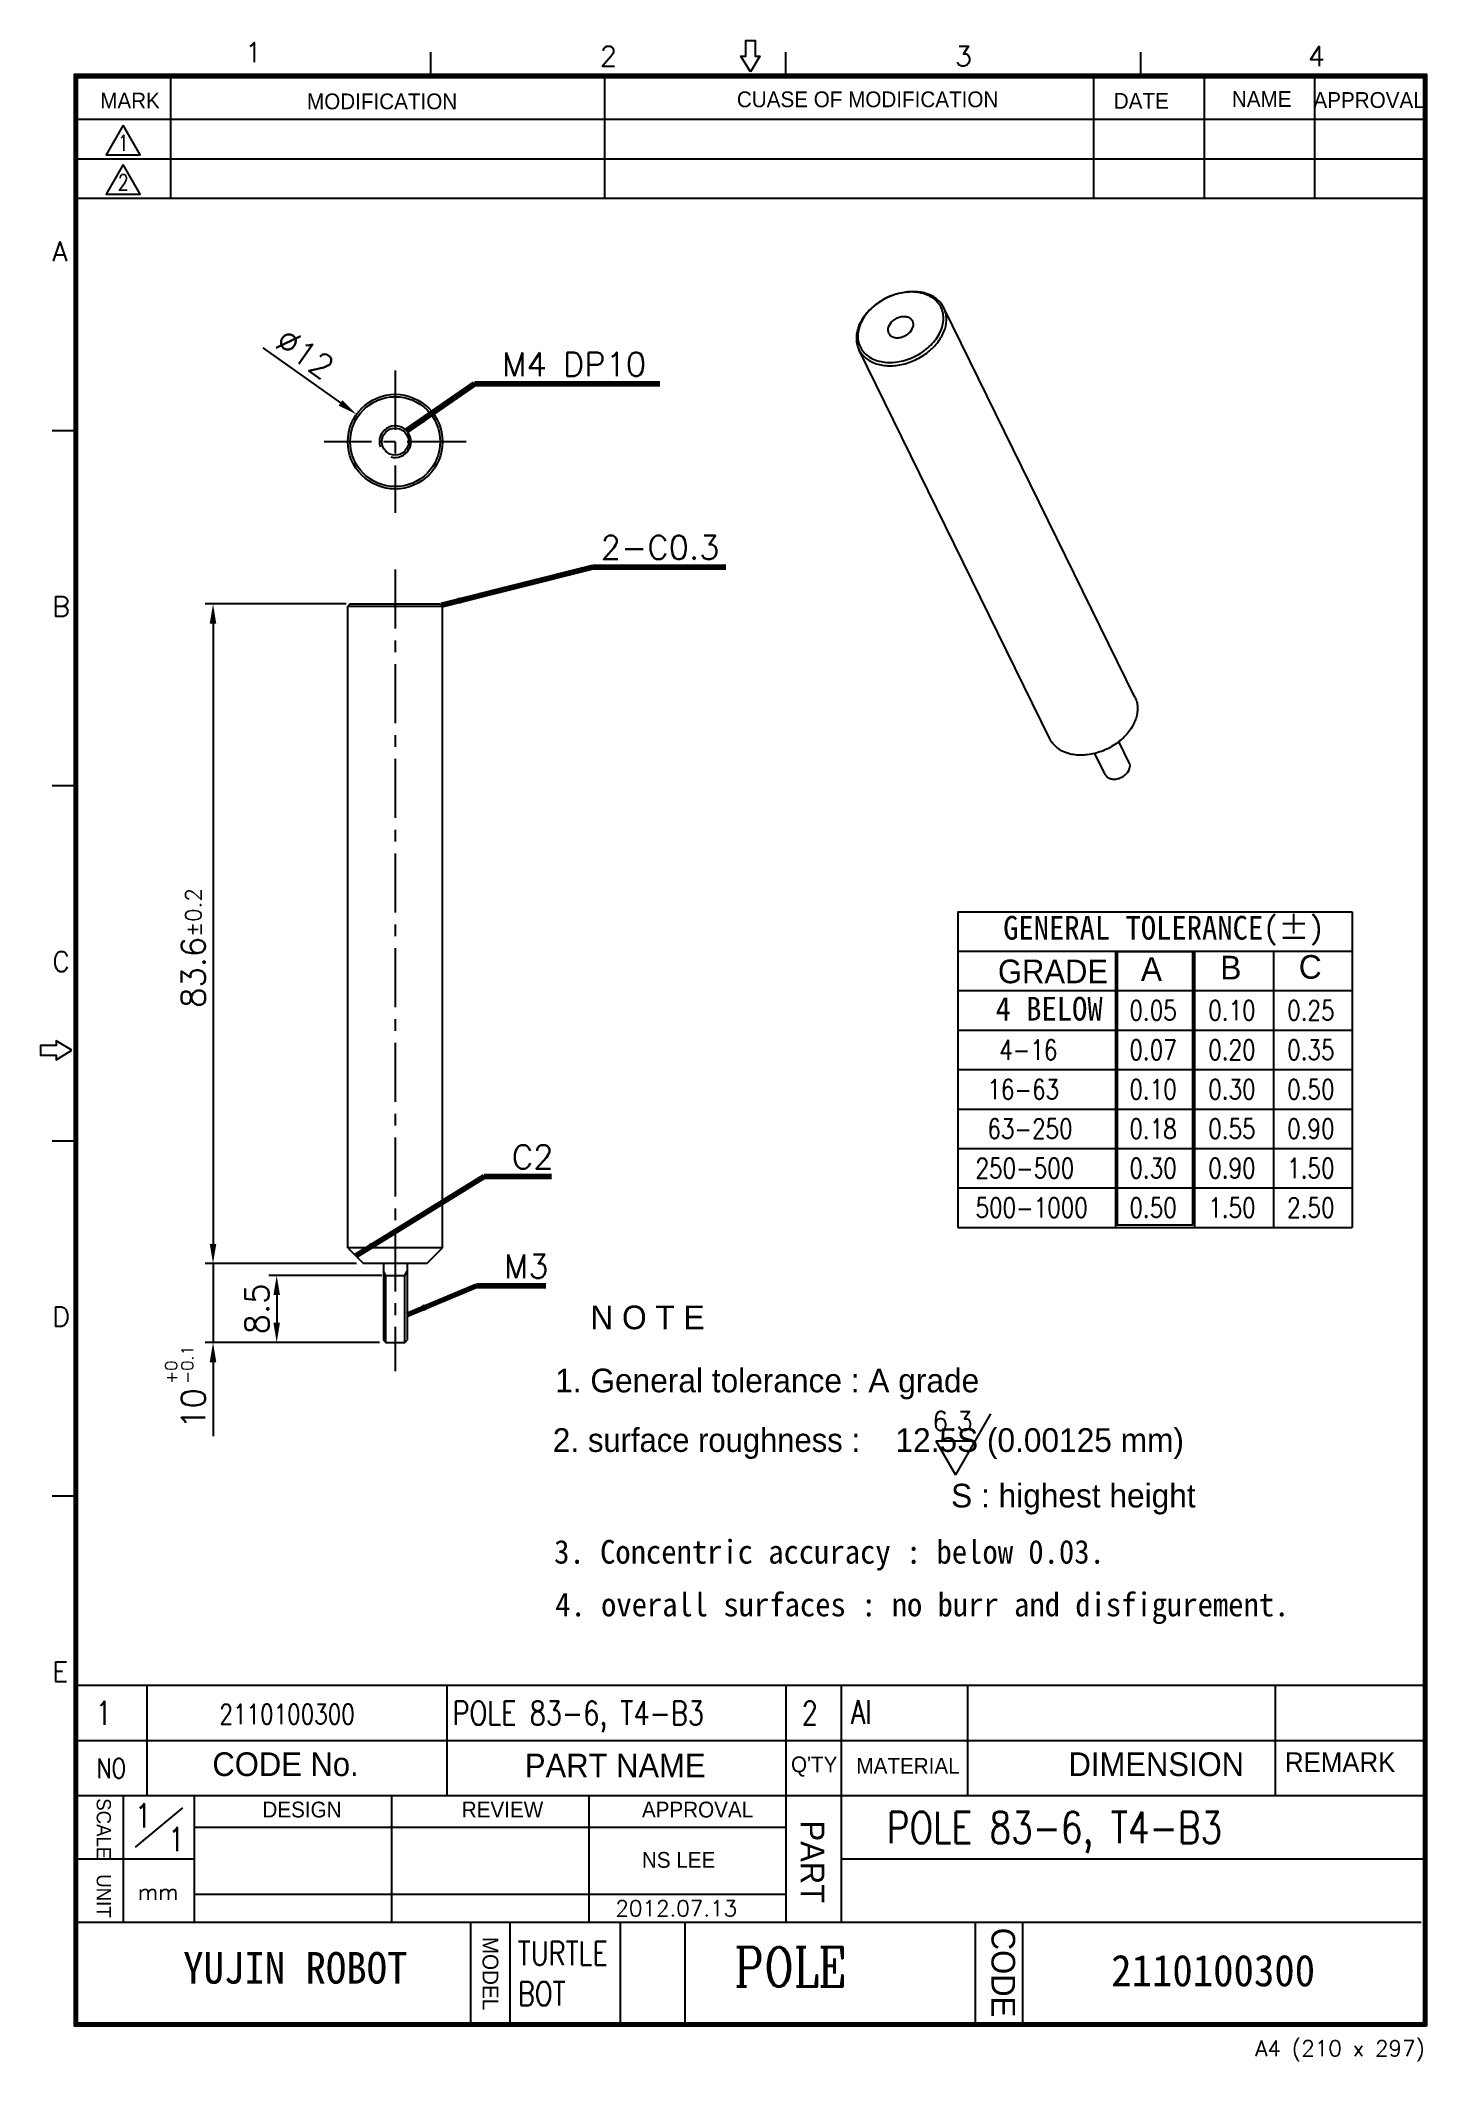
# Model space of a CAD drawing. Extents: x -1998 to 15527, y 57 to 14548.
# Drawn here: x -895.7 to -720, y 56.7 to 312.9 of the extents above; entities that cross this region are included whole.
import ezdxf
from ezdxf.enums import TextEntityAlignment as Align

# ---------------------------------------------------------------- set-up
doc = ezdxf.new("R2010")
doc.units = 0
doc.header["$LTSCALE"] = 6
doc.header["$MEASUREMENT"] = 0
doc.linetypes.add('CENTER', pattern=[2, 1.25, -0.25, 0.25, -0.25])
doc.layers.get('0').update_dxf_attribs({"linetype": 'CONTINUOUS'})
for name, color, linetype in [('CEN', 1, 'CENTER'), ('DIM', 4, 'CONTINUOUS'), ('FOM', 3, 'CONTINUOUS'), ('TXT', 2, 'CONTINUOUS')]:
    doc.layers.add(name, color=color, linetype=linetype)
doc.styles.add('F', font='romans', dxfattribs={"width": 0.8, "bigfont": 'hl'})
doc.styles.add('GHS', font='romans', dxfattribs={"bigfont": 'ghs'})
doc.styles.add('H3', font='romans', dxfattribs={"width": 0.8, "height": 3, "bigfont": 'hl'})
doc.styles.add('H4', font='romans', dxfattribs={"width": 0.8, "height": 4, "bigfont": 'hl'})
doc.styles.add('ROMANC', font='romanc', dxfattribs={"width": 0.8, "height": 5})
doc.styles.get("Standard").update_dxf_attribs({"font": 'txt', "width": 0.8})
doc.dimstyles.get("Standard").update_dxf_attribs({"dimtxt": 0.18, "dimasz": 0.18, "dimexe": 0.18, "dimexo": 0.0625, "dimgap": 0.09, "dimtad": 0, "dimtih": 1, "dimtoh": 1, "dimdec": 4, "dimzin": 0, "dimdsep": 46, "dimtxsty": 'Standard', "dimcen": 0.09, "dimadec": 0, "dimazin": 0, "dimtfac": 1, "dimtdec": 4, "dimtofl": 0, "dimtmove": 0, "dimatfit": 3, "dimfxl": 0, "dimtolj": 1, "dimtzin": 0, "dimarcsym": 0})

msp = doc.modelspace()

# ---------------------------------------------------------------- texts
at = {"layer": 'DIM', "style": 'GHS'}
msp.add_text('2012.07.13', height=2, dxfattribs=at).set_placement((-822.84, 75.17))
at = {"layer": 'DIM', "style": 'ROMANC', "width": 0.8}
msp.add_text('POLE', height=5, dxfattribs=at).set_placement((-807.77, 66.25))
at = {"layer": 'DIM', "style": 'GHS'}
for s, insert, char_height, attachment_point in [('{\\fGulim|b0|i0|c129|p50;MARK}', (-888.14, 306.29), 2, 1), ('{\\fGulim|b0|i0|c129|p50;MODIFICATION }', (-861.93, 306.19), 2, 1), ('{\\fGulim|b0|i0|c129|p50;CUASE OF MODIFICATION}', (-807.44, 306.45), 2, 1), ('{\\fGulim|b0|i0|c129|p50;DATE}', (-759.67, 306.25), 2, 1), ('{\\fGulim|b0|i0|c129|p50;NAME}', (-744.7, 306.49), 2, 1), ('{\\fGulim|b0|i0|c129|p50;APPROVAL}', (-734.36, 306.36), 2, 1), ('{\\Fromans,ghs|c129;M4 DP10}', (-837.19, 270.37), 3, 7), ('{\\Fromans,ghs|c129;6.3}', (-782.69, 136.74), 2.4, 7), ('{\\fGulim|b0|i0|c129|p50;CODE No.}', (-873.92, 95.94), 3, 1), ('{\\fGulim|b0|i0|c129|p50;PART NAME}', (-834.31, 95.77), 3, 1), ('{\\fGulim|b0|i0|c129|p50;MATERIAL}', (-792.29, 95.23), 2, 1), ('{\\fGulim|b0|i0|c129|p50;DIMENSION}', (-765.4, 95.94), 3, 1), ('{\\fGulim|b0|i0|c129|p50;REMARK}', (-737.97, 95.94), 2.5, 1), ('{\\fGulim|b0|i0|c129|p50;DESIGN}', (-867.58, 89.69), 2, 1), ('{\\fGulim|b0|i0|c129|p50;REVIEW}', (-842.31, 89.69), 2, 1), ('{\\fGulim|b0|i0|c129|p50;APPROVAL}', (-819.48, 89.69), 2, 1), ('{\\fGulim|b0|i0|c129|p50;NS LEE}', (-819.48, 83.31), 2, 1), ('{\\fDotumChe|b0|i0|c129|p49;YUJIN ROBOT}', (-877.63, 70.63), 4, 1), ('{\\fDotumChe|b0|i0|c129|p49;2110100300}', (-760, 70.29), 4, 1)]:
    msp.add_mtext(s, dxfattribs=dict(at, insert=insert, char_height=char_height, attachment_point=attachment_point))
for s, insert, char_height, attachment_point, rotation in [('\\A1;%%C12', (-862.19, 273.22), 3, 5, 324.7101), ('\\A1;8{\\Fromans,ghs|c129;3.6\\H0.6667x;%%P0.2}', (-876.34, 197.89), 3, 5, 90), ('\\A1;8.5', (-868.27, 152.14), 3, 5, 90), ('\\A1;{\\Fromans,ghs|c129;-0.1}', (-877.1, 145.08), 1.5, 5, 90), ('\\A1;{\\Fromans,ghs|c129;+0}', (-879.14, 144.11), 1.5, 5, 90), ('\\A1;10', (-876.34, 139.52), 3, 5, 90), ('{\\fGulim|b0|i0|c129|p50;SCALE}', (-886.79, 90.12), 1.8, 1, 270), ('{\\fGulim|b0|i0|c129|p50;PART}', (-796.35, 87.3), 3, 1, 270), ('{\\fGulim|b0|i0|c129|p50;UNIT}', (-886.79, 80.49), 1.8, 1, 270), ('{\\fGulim|b0|i0|c129|p50;MODEL}', (-837.68, 72.56), 2, 1, 270), ('{\\fGulim|b0|i0|c129|p50;CODE}', (-772.17, 73.71), 3, 1, 270)]:
    msp.add_mtext(s, dxfattribs=dict(at, insert=insert, char_height=char_height, attachment_point=attachment_point, rotation=rotation))
at = {"layer": 'DIM', "char_height": 3, "width": 17.5681, "attachment_point": 7, "style": 'GHS'}
for s, insert in [('{\\Fromans,ghs|c129;2-C0.3}', (-824.7, 247.16)), ('\\A1;{\\Fromans,ghs|c129;C2}', (-835.96, 169.91)), ('\\A1;M{\\Fromans,ghs|c129;3}', (-836.96, 156.06))]:
    msp.add_mtext(s, dxfattribs=dict(at, insert=insert))
at = {"layer": 'DIM', "insert": (-800.58, 95.41), "char_height": 2, "attachment_point": 1, "line_spacing_factor": 0.8, "style": 'GHS'}
msp.add_mtext("{\\fGulim|b0|i0|c129|p50;Q'TY}", dxfattribs=at)
at = {"layer": 'FOM', "style": 'F'}
for s, p in [('1', (-868.72, 311.42)), ('2', (-823.72, 310.92)), ('3', (-778.72, 310.92)), ('4', (-733.97, 310.92))]:
    msp.add_text(s, height=2.5, dxfattribs=at).set_placement(p, align=Align.MIDDLE)
at = {"layer": 'FOM', "style": 'F', "width": 0.8}
for s, height, p in [('1', 2, (-885.22, 299.92)), ('2', 2, (-885.22, 294.92)), ('NO', 2.5, (-886.72, 93.92))]:
    msp.add_text(s, height=height, dxfattribs=at).set_placement(p, align=Align.MIDDLE)
at = {"layer": 'FOM', "style": 'F'}
for s, height, p in [('A', 2.5, (-894.22, 284.92)), ('B', 2.5, (-894.22, 239.92)), ('C', 2.5, (-894.22, 194.92)), ('D', 2.5, (-894.22, 149.92)), ('E', 2.5, (-894.22, 104.92)), ('mm', 2, (-883.36, 77.24))]:
    msp.add_text(s, height=height, dxfattribs=at).set_placement(p)
msp.add_text('A4 (210 x 297)', height=2, dxfattribs=at).set_placement((-720.22, 57.42), align=Align.RIGHT)
at = {"layer": 'TXT', "width": 0.8}
for s, height, style, p in [('0.05', 2.5, 'F', (-757.69, 188.73)), ('0.10', 2.5, 'F', (-747.69, 188.73)), ('0.25', 2.5, 'F', (-737.69, 188.73)), ('4-16', 2.5, 'F', (-774.19, 183.73)), ('0.07', 2.5, 'F', (-757.69, 183.73)), ('0.20', 2.5, 'F', (-747.69, 183.73)), ('0.35', 2.5, 'F', (-737.69, 183.73)), ('16-63', 2.5, 'F', (-775.69, 178.73)), ('0.10', 2.5, 'F', (-757.69, 178.73)), ('0.30', 2.5, 'F', (-747.69, 178.73)), ('0.50', 2.5, 'F', (-737.69, 178.73)), ('63-250', 2.5, 'F', (-775.69, 173.73)), ('0.18', 2.5, 'F', (-757.69, 173.73)), ('0.55', 2.5, 'F', (-747.69, 173.73)), ('0.90', 2.5, 'F', (-737.69, 173.73)), ('250-500', 2.5, 'F', (-777.19, 168.73)), ('0.30', 2.5, 'F', (-757.69, 168.73)), ('0.90', 2.5, 'F', (-747.69, 168.73)), ('1.50', 2.5, 'F', (-737.69, 168.73)), ('500-1000', 2.5, 'F', (-777.19, 163.73)), ('0.50', 2.5, 'F', (-757.69, 163.73)), ('1.50', 2.5, 'F', (-747.69, 163.73)), ('2.50', 2.5, 'F', (-737.69, 163.73)), ('Al', 2.984, 'H3', (-792.99, 99.56)), ('1', 3, 'H3', (-888.72, 99.42)), ('2110100300', 2.5, 'H3', (-873.02, 99.53)), ('POLE 83-6, T4-B3', 3, 'H3', (-843.49, 99.42)), ('2', 3, 'H3', (-799.22, 99.42)), ('1', 3, 'H3', (-883.72, 86.42)), ('POLE 83-6, T4-B3', 4, 'H4', (-788.45, 84.42)), ('1', 3, 'H3', (-879.52, 83.42)), ('TURTLE', 3, 'H3', (-835.21, 68.95)), ('BOT', 3, 'H3', (-835.21, 63.86))]:
    msp.add_text(s, height=height, dxfattribs=dict(at, style=style)).set_placement(p)
at = {"layer": 'TXT', "char_height": 3, "attachment_point": 1, "style": 'GHS'}
for s, insert in [('{\\fDotumChe|b0|i0|c129|p49;GENERAL TOLERANCE(%%P)}', (-773.69, 201.95)), ('{\\fGulim|b0|i0|c129|p50;GRADE}', (-774.35, 196.42)), ('{\\fﾵﾸ\uffbf\ufff2ￃﾼ|b0|i0|c129|p49;A}', (-756.23, 196.72)), ('{\\fﾵﾸ\uffbf\ufff2ￃﾼ|b0|i0|c129|p49;B}', (-746.17, 196.9)), ('{\\fﾵﾸ\uffbf\ufff2ￃﾼ|b0|i0|c129|p49;C}', (-736.22, 196.99)), ('{\\fDotumChe|b0|i0|c129|p49;4 BELOW}', (-774.65, 191.69)), ('{\\fﾵﾸ\uffbf\ufff2ￃﾼ|b0|i0|c129|p49;    N O T E}', (-830.47, 152.57)), ('{\\fﾵﾸ\uffbf\ufff2ￃﾼ|b0|i0|c129|p49;1. General tolerance : A grade}', (-830.47, 144.57)), ('{\\fﾵﾸ\uffbf\ufff2ￃﾼ|b0|i0|c129|p49;2. \\fGulim|b0|i0|c129|p50;surface roughness\\fﾵﾸ\uffbf\ufff2ￃﾼ|b0|i0|c129|p49; :    12.5S (0.00125 mm)}', (-830.78, 137.02)), ('{\\fﾵﾸ\uffbf\ufff2ￃﾼ|b0|i0|c129|p49;S : highest height}', (-780.29, 129.98)), ('{\\fDotumChe|b0|i0|c129|p49;3. Concentric accuracy : below 0.03.}', (-830.6, 122.86)), ('{\\fDotumChe|b0|i0|c129|p49;4. overall surfaces : no burr and disfigurement.}', (-830.47, 116.18))]:
    msp.add_mtext(s, dxfattribs=dict(at, insert=insert))

# ---------------------------------------------------------------- linework, layer by layer
for p, q in [((-756.98, 229.67), (-781.2, 279.02)), ((-767.76, 224.38), (-791.98, 273.73)), ((-856.75, 159.89), (-856.75, 241.19)), ((-844.75, 159.89), (-844.75, 241.19)), ((-757.7, 221.37), (-759.02, 224.06)), ((-760.75, 219.87), (-762.07, 222.55))]:
    msp.add_line(p, q)
at = {"color": 7, "linetype": 'Continuous'}
for p, q in [((-856.45, 241.49), (-856.75, 241.19)), ((-856.75, 241.19), (-844.75, 241.19)), ((-856.45, 241.49), (-845.05, 241.49)), ((-845.05, 241.49), (-844.75, 241.19)), ((-844.75, 159.89), (-856.75, 159.89)), ((-856.75, 159.89), (-854.75, 157.89)), ((-846.75, 157.89), (-844.75, 159.89)), ((-846.75, 157.89), (-854.75, 157.89)), ((-852.25, 157.89), (-852.25, 148.19)), ((-849.25, 157.89), (-849.25, 148.19)), ((-852.25, 148.19), (-851.95, 147.89)), ((-851.95, 147.89), (-849.55, 147.89)), ((-849.55, 147.89), (-849.25, 148.19))]:
    msp.add_line(p, q, dxfattribs=at)
for radius in [6, 5.7]:
    msp.add_circle((-850.75, 262.06), radius, dxfattribs=at)
msp.add_circle((-850.75, 262.06), 1.7)
for centre, radius, start, end in [((-787.65, 275), 4.68, 159.9023, 162.814), ((-787.88, 275.31), 4.24, 162.8178, 165.8267)]:
    msp.add_arc(centre, radius, start, end, dxfattribs=at)
for points, knots in [([(-781.2, 279.02), (-781.3, 279.22), (-781.55, 279.61), (-782.04, 280.11), (-782.64, 280.52), (-783.34, 280.82), (-784.11, 281.01), (-785.24, 281.12), (-786.74, 280.96), (-788.18, 280.46), (-789.26, 279.86), (-790.25, 279.15), (-791.28, 278.12), (-791.85, 277.11), (-792.04, 276.6)], [0, 0, 0, 0, 0.050663, 0.102421, 0.156201, 0.21265, 0.272089, 0.334524, 0.466855, 0.605553, 0.675501, 0.744696, 0.877625, 1, 1, 1, 1]), ([(-781.43, 276.56), (-781.34, 276.85), (-781.23, 277.42), (-781.27, 278.27), (-781.52, 279.06), (-781.97, 279.75), (-782.61, 280.31), (-783.4, 280.73), (-784.32, 280.98), (-785.68, 281.09), (-787.48, 280.78), (-789.14, 279.98), (-790.29, 279.07), (-791.23, 278.08), (-791.74, 277.18), (-791.93, 276.56)], [0, 0, 0, 0, 0.057349, 0.11156, 0.163944, 0.216253, 0.270249, 0.327301, 0.38815, 0.452885, 0.591306, 0.735074, 0.805914, 0.874314, 1, 1, 1, 1]), ([(-781.06, 276.38), (-780.93, 276.82), (-780.82, 277.52), (-780.96, 278.41), (-781.11, 278.83), (-781.2, 279.02)], [0, 0, 0, 0, 0.516139, 0.76043, 1, 1, 1, 1]), ([(-792.12, 276.38), (-792.25, 275.93), (-792.36, 275.24), (-792.22, 274.34), (-792.07, 273.93), (-791.98, 273.73)], [0, 0, 0, 0, 0.516139, 0.76043, 1, 1, 1, 1]), ([(-791.99, 276.35), (-792.06, 276.07), (-792.14, 275.51), (-792.06, 274.68), (-791.77, 273.92), (-791.29, 273.26), (-790.63, 272.73), (-789.83, 272.35), (-788.91, 272.13), (-787.56, 272.05), (-785.79, 272.38), (-784.17, 273.19), (-783.04, 274.09), (-782.12, 275.07), (-781.62, 275.95), (-781.43, 276.56)], [0, 0, 0, 0, 0.056482, 0.110093, 0.16226, 0.214709, 0.269104, 0.326675, 0.388036, 0.453186, 0.592015, 0.735659, 0.806324, 0.874541, 1, 1, 1, 1]), ([(-791.98, 273.73), (-791.88, 273.53), (-791.62, 273.13), (-791.12, 272.63), (-790.5, 272.22), (-789.78, 271.92), (-788.99, 271.73), (-787.83, 271.63), (-786.31, 271.82), (-784.84, 272.37), (-783.75, 273), (-782.77, 273.74), (-781.76, 274.82), (-781.23, 275.85), (-781.06, 276.38)], [0, 0, 0, 0, 0.050745, 0.102626, 0.156603, 0.213331, 0.273123, 0.335958, 0.469068, 0.608231, 0.678195, 0.747222, 0.879208, 1, 1, 1, 1]), ([(-756.98, 229.67), (-756.89, 229.47), (-756.74, 229.06), (-756.6, 228.16), (-756.71, 227.47), (-756.84, 227.02)], [0, 0, 0, 0, 0.23957, 0.483861, 1, 1, 1, 1]), ([(-756.84, 227.02), (-757.01, 226.5), (-757.54, 225.46), (-758.55, 224.39), (-759.53, 223.65), (-760.62, 223.01), (-762.09, 222.47), (-763.61, 222.28), (-764.77, 222.37), (-765.56, 222.56), (-766.28, 222.86), (-766.9, 223.27), (-767.4, 223.78), (-767.66, 224.17), (-767.76, 224.38)], [0, 0, 0, 0, 0.120792, 0.252778, 0.321805, 0.391769, 0.530932, 0.664042, 0.726877, 0.786669, 0.843397, 0.897374, 0.949255, 1, 1, 1, 1])]:
    msp.add_open_spline(points, degree=3, knots=knots, dxfattribs=at)
for points, knots in [([(-785.16, 277.31), (-785.21, 277.43), (-785.39, 277.65), (-785.78, 277.85), (-786.25, 277.92), (-786.76, 277.86), (-787.26, 277.67), (-787.83, 277.3), (-788.15, 276.87), (-788.25, 276.56)], [0, 0, 0, 0, 0.102455, 0.213141, 0.335924, 0.469582, 0.609321, 0.748656, 1, 1, 1, 1]), ([(-785.12, 276.56), (-785.08, 276.69), (-785.04, 276.95), (-785.1, 277.2), (-785.16, 277.31)], [0, 0, 0, 0, 0.517415, 1, 1, 1, 1]), ([(-788.25, 276.56), (-788.29, 276.44), (-788.33, 276.18), (-788.26, 275.93), (-788.21, 275.82)], [0, 0, 0, 0, 0.517415, 1, 1, 1, 1]), ([(-788.21, 275.82), (-788.15, 275.7), (-787.97, 275.48), (-787.58, 275.28), (-787.11, 275.21), (-786.6, 275.27), (-786.1, 275.46), (-785.54, 275.83), (-785.21, 276.26), (-785.12, 276.56)], [0, 0, 0, 0, 0.102455, 0.213141, 0.335924, 0.469582, 0.609321, 0.748656, 1, 1, 1, 1]), ([(-760.75, 219.87), (-760.7, 219.75), (-760.52, 219.53), (-760.13, 219.33), (-759.66, 219.27), (-759.15, 219.33), (-758.65, 219.52), (-758.08, 219.89), (-757.76, 220.31), (-757.66, 220.62)], [0, 0, 0, 0, 0.102455, 0.213146, 0.335933, 0.469593, 0.609332, 0.748661, 1, 1, 1, 1]), ([(-757.66, 220.62), (-757.62, 220.75), (-757.58, 221), (-757.65, 221.26), (-757.7, 221.37)], [0, 0, 0, 0, 0.517394, 1, 1, 1, 1])]:
    msp.add_open_spline(points, degree=3, knots=knots)
at = {"layer": 'CEN'}
for p, q in [((-850.75, 271.06), (-850.75, 253.06)), ((-841.75, 262.06), (-859.75, 262.06)), ((-850.75, 245.87), (-850.75, 144.24))]:
    msp.add_line(p, q, dxfattribs=at)
at = {"layer": 'DIM'}
for p, q in [((-867.54, 273.94), (-857.69, 266.97)), ((-856.95, 241.49), (-874.84, 241.49)), ((-873.84, 238.99), (-873.84, 160.39)), ((-855.65, 157.89), (-874.84, 157.89)), ((-873.84, 157.89), (-873.84, 147.89)), ((-852.45, 156.39), (-866.77, 156.39)), ((-851.95, 156.39), (-852.25, 156.91)), ((-851.95, 156.39), (-849.55, 156.39)), ((-851.95, 147.89), (-851.95, 156.39)), ((-849.55, 156.39), (-849.25, 156.91)), ((-849.55, 147.89), (-849.55, 156.39)), ((-865.77, 153.89), (-865.77, 150.39)), ((-852.75, 147.89), (-874.84, 147.89)), ((-873.84, 145.39), (-873.84, 136.01)), ((-775.28, 138.84), (-779.74, 131.11)), ((-782.24, 135.44), (-779.74, 131.11)), ((-782.24, 135.44), (-777.24, 135.44))]:
    msp.add_line(p, q, dxfattribs=at)
msp.add_arc((-850.75, 262.06), 2, 253.7418, 199.3214, dxfattribs=at)
for points in [[(-857.45, 267.31), (-857.93, 266.63), (-855.65, 265.52)], [(-874.26, 238.99), (-873.43, 238.99), (-873.84, 241.49)], [(-874.26, 160.39), (-873.43, 160.39), (-873.84, 157.89)], [(-866.19, 153.89), (-865.36, 153.89), (-865.77, 156.39)], [(-866.19, 150.39), (-865.36, 150.39), (-865.77, 147.89)], [(-874.26, 145.39), (-873.43, 145.39), (-873.84, 147.89)]]:
    msp.add_solid(points, dxfattribs=at)
at = {"layer": 'FOM'}
for p, q in [((-846.22, 308.42), (-846.22, 311.42)), ((-801.22, 308.42), (-801.22, 311.42)), ((-756.22, 308.42), (-756.22, 311.42)), ((-891.22, 263.42), (-894.22, 263.42)), ((-891.22, 218.42), (-894.22, 218.42)), ((-891.22, 173.42), (-894.22, 173.42)), ((-891.22, 128.42), (-894.22, 128.42))]:
    msp.add_line(p, q, dxfattribs=at)
at = {"layer": 'FOM', "color": 3}
for p, q in [((-879.22, 308.42), (-879.22, 292.92)), ((-824.22, 308.42), (-824.22, 292.92)), ((-762.22, 308.42), (-762.22, 292.92)), ((-748.22, 308.42), (-748.22, 292.92)), ((-734.22, 308.42), (-734.22, 292.92)), ((-891.22, 302.92), (-720.22, 302.92)), ((-891.22, 297.92), (-720.22, 297.92)), ((-891.22, 292.92), (-720.22, 292.92)), ((-882.22, 104.42), (-882.22, 90.42)), ((-844.22, 104.42), (-844.22, 90.42)), ((-801.22, 104.42), (-801.22, 74.42)), ((-794.22, 104.42), (-794.22, 74.42)), ((-778.22, 104.42), (-778.22, 90.42)), ((-739.22, 104.42), (-739.22, 90.42)), ((-720.22, 97.42), (-891.22, 97.42)), ((-885.22, 90.42), (-885.22, 74.42)), ((-876.22, 90.42), (-876.22, 74.42)), ((-851.22, 90.42), (-851.22, 74.42)), ((-826.22, 90.42), (-826.22, 74.42)), ((-877.72, 88.92), (-883.72, 83.92)), ((-801.22, 86.42), (-876.22, 86.42)), ((-876.22, 82.42), (-891.22, 82.42)), ((-720.22, 82.42), (-794.22, 82.42)), ((-801.22, 77.92), (-876.22, 77.92)), ((-841.22, 74.42), (-841.22, 61.42)), ((-836.22, 74.42), (-836.22, 61.42)), ((-822.22, 74.42), (-822.22, 61.42)), ((-814.04, 74.42), (-814.04, 61.42)), ((-777.22, 74.42), (-777.22, 61.42)), ((-771.22, 74.42), (-771.22, 61.42))]:
    msp.add_line(p, q, dxfattribs=at)
at = {"layer": 'FOM', "color": 7}
for p, q in [((-720.22, 90.42), (-891.22, 90.42)), ((-891.22, 74.42), (-720.72, 74.42))]:
    msp.add_line(p, q, dxfattribs=at)
at = {"layer": 'FOM'}
for points in [[(-805.72, 308.92), (-806.92, 310.92), (-806.32, 310.92), (-806.32, 312.92), (-805.12, 312.92), (-805.12, 310.92), (-804.52, 310.92)], [(-885.22, 302.17), (-887.39, 298.42), (-883.06, 298.42)], [(-885.22, 297.17), (-887.39, 293.42), (-883.06, 293.42)], [(-891.72, 184.92), (-893.72, 186.12), (-893.72, 185.52), (-895.72, 185.52), (-895.72, 184.32), (-893.72, 184.32), (-893.72, 183.72)]]:
    msp.add_lwpolyline(points, close=True, dxfattribs=at)
at = {"layer": 'FOM', "color": 7}
for points in [[(-720.02, 61.22), (-891.42, 61.22), (-891.42, 308.62), (-720.02, 308.62)], [(-720.22, 61.42), (-891.22, 61.42), (-891.22, 308.42), (-720.22, 308.42)], [(-720.42, 61.62), (-891.02, 61.62), (-891.02, 308.22), (-720.42, 308.22)]]:
    msp.add_lwpolyline(points, close=True, dxfattribs=at)
at = {"layer": 'TXT'}
for p, q in [((-779.44, 202.48), (-779.44, 162.48)), ((-779.44, 202.48), (-729.44, 202.48)), ((-729.44, 202.48), (-729.44, 162.48)), ((-779.44, 197.48), (-729.44, 197.48)), ((-759.44, 197.48), (-759.44, 162.48)), ((-749.44, 197.48), (-749.44, 162.48)), ((-739.44, 197.48), (-739.44, 162.48)), ((-779.44, 192.48), (-729.44, 192.48)), ((-779.44, 187.48), (-729.44, 187.48)), ((-779.44, 182.48), (-729.44, 182.48)), ((-779.44, 177.48), (-729.44, 177.48)), ((-779.44, 172.48), (-729.44, 172.48)), ((-779.44, 167.48), (-729.44, 167.48)), ((-779.44, 162.48), (-729.44, 162.48)), ((-891.22, 111.42), (-891.22, 118.42))]:
    msp.add_line(p, q, dxfattribs=at)
at = {"layer": 'TXT', "color": 7}
msp.add_line((-720.22, 104.42), (-891.22, 104.42), dxfattribs=at)
at = {"layer": 'TXT'}
msp.add_lwpolyline([(-759.25, 197.39), (-759.25, 162.79), (-749.65, 162.79), (-749.65, 197.39)], close=True, dxfattribs=at)

msp.set_redraw_order([(e.dxf.handle, doc.entitydb.next_handle()) for e in msp.query("TEXT MTEXT ATTDEF DIMENSION ARC_DIMENSION")])  # texts and dimensions are drawn at this point

# ---------------------------------------------------------------- leaders
at = {"layer": 'DIM', "annotation_type": 0, "has_hookline": 1, "hookline_direction": 0}
for points, text_width in [([(-849.3, 263.43), (-840.69, 269.37), (-838.19, 269.37)], 20), ([(-844.9, 241.34), (-825.7, 246.16)], 15.86), ([(-855.75, 158.89), (-839.46, 168.91), (-836.96, 168.91)], 5), ([(-849.25, 151.4), (-840.46, 155.06), (-837.96, 155.06)], 5.29)]:
    msp.add_leader(points, dimstyle='Standard', override={"dimtxt": 3, "dimasz": 2.5, "dimexe": 1, "dimexo": 0.5, "dimgap": 1, "dimtad": 1, "dimtih": 0, "dimtoh": 0, "dimtxsty": 'GHS', "dimcen": 0, "dimclrd": 256, "dimclre": 256, "dimclrt": 256, "dimtix": 1, "dimtofl": 1, "dimtmove": 1, "dimlwd": 65535, "dimlwe": 65535}, dxfattribs=dict(at, text_width=text_width))

doc.saveas('drawing.dxf')
